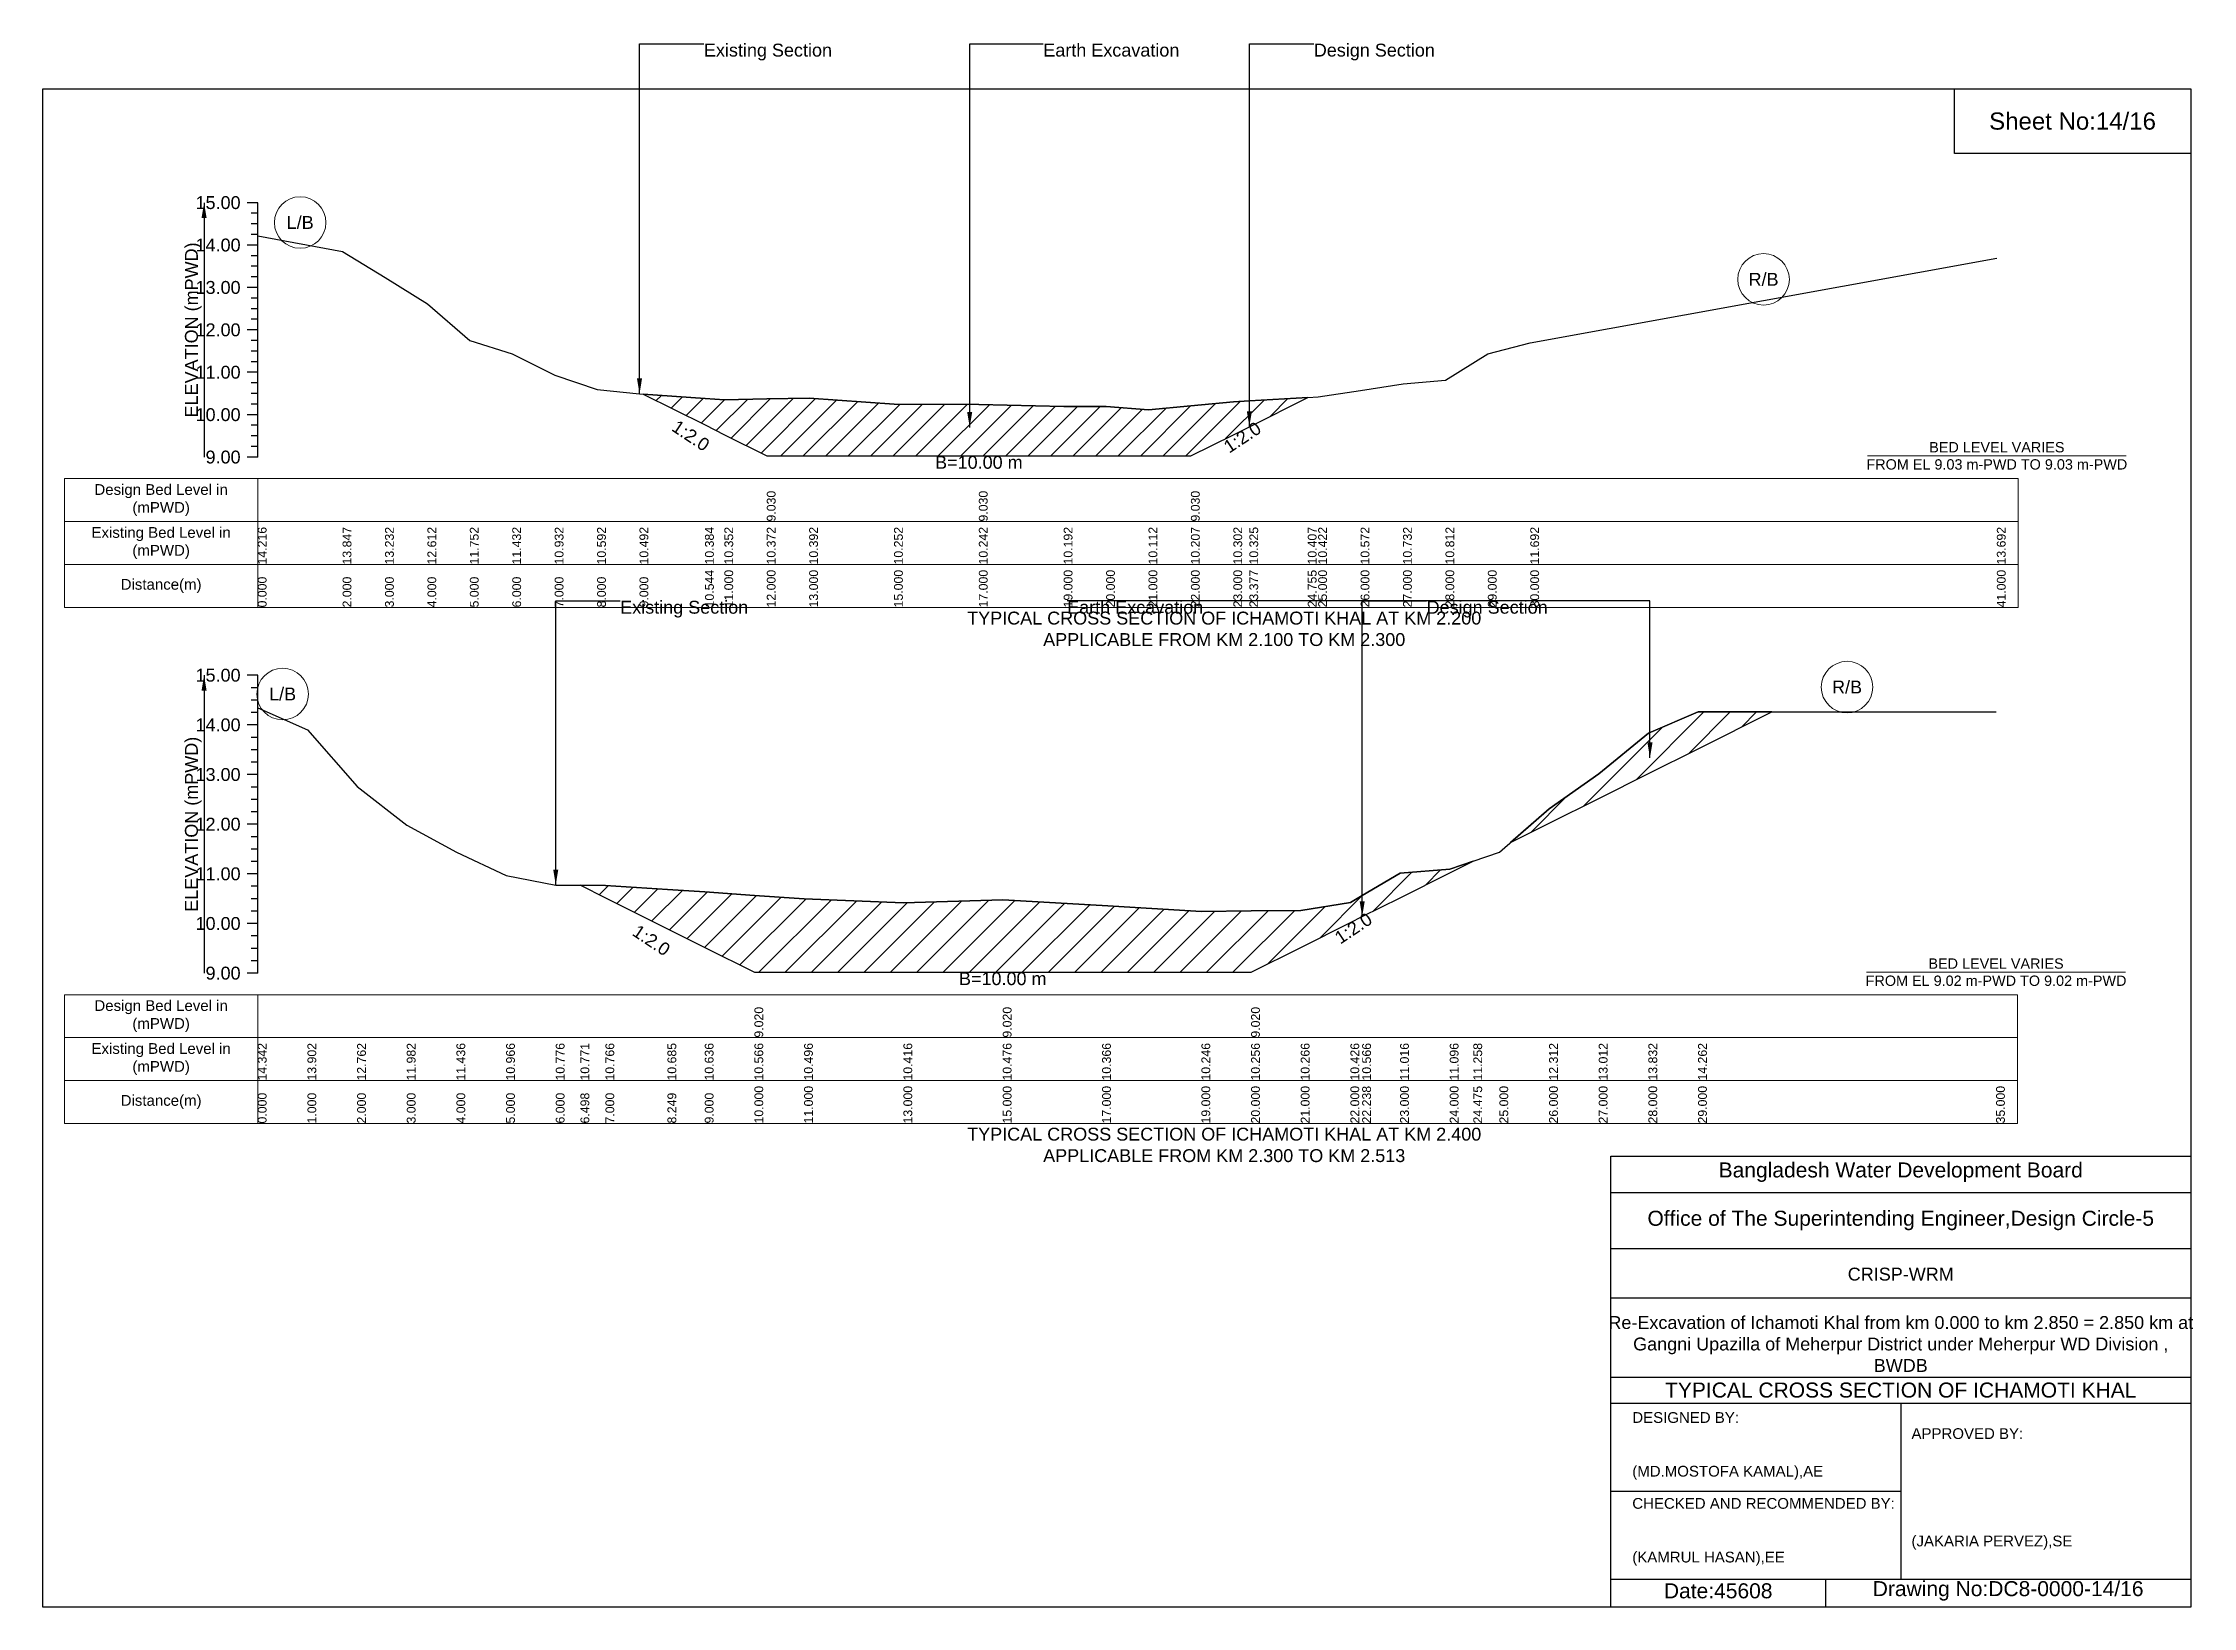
# Model space of a CAD drawing. Header units: inches. Extents: x 91000 to 258009, y -5656 to 391.
# Drawn here: x 230000 to 238009, y -5656 to 171 of the extents above; entities that cross this region are included whole.
import ezdxf

# ---------------------------------------------------------------- set-up
doc = ezdxf.new("R2010")
doc.units = ezdxf.units.IN
doc.header["$LTSCALE"] = 7
doc.header["$MEASUREMENT"] = 0
for name, color, linetype, lineweight in [('Cross section Data Border', 7, 'Continuous', 9), ('Cross Section Labels', 7, 'Continuous', 9), ('Existing_Bed_Level for Xsection', 7, 'Continuous', 25)]:
    doc.layers.add(name, color=color, linetype=linetype, lineweight=lineweight)
doc.styles.get("Standard").update_dxf_attribs({"font": 'arial.ttf'})
doc.dimstyles.get("Standard").update_dxf_attribs({"dimtxt": 0.18, "dimasz": 0.18, "dimexe": 0.18, "dimexo": 0.0625, "dimgap": 0.09, "dimtad": 0, "dimtih": 1, "dimtoh": 1, "dimdec": 4, "dimzin": 0, "dimdsep": 46, "dimtxsty": 'Standard', "dimcen": 0.09, "dimadec": 0, "dimazin": 0, "dimtfac": 1, "dimtdec": 4, "dimtofl": 0, "dimtmove": 0, "dimatfit": 3, "dimfxl": 1, "dimtolj": 1, "dimtzin": 0, "dimarcsym": 0})

msp = doc.modelspace()

# ---------------------------------------------------------------- texts
at = {"attachment_point": 5}
for s, insert, char_height in [('Sheet No:14/16', (237560, -120), 64), ('Bangladesh Water Development Board', (236920, -4036), 56), ('Office of The Superintending Engineer,Design Circle-5', (236920, -4216), 56)]:
    msp.add_mtext(s, dxfattribs=dict(at, insert=insert, char_height=char_height))
for s, insert, char_height, width, attachment_point in [('CRISP-WRM', (236920, -4416), 48, 2240, 5), ('Re-Excavation of Ichamoti Khal from km 0.000 to km 2.850 = 2.850 km at^JGangni Upazilla of Meherpur District under Meherpur WD Division ,^JBWDB', (236920, -4676), 48, 2160, 5), ('TYPICAL CROSS SECTION OF ICHAMOTI KHAL', (236920, -4848), 56, 2240, 5), ('DESIGNED BY:^J^J^J(MD.MOSTOFA KAMAL),AE', (235920, -5056), 40, 1120, 4), ('APPROVED BY:^J^J^J^J^J^J(JAKARIA PERVEZ),SE', (236960, -5216), 40, 1120, 4), ('CHECKED AND RECOMMENDED BY:^J^J^J(KAMRUL HASAN),EE', (235920, -5376), 40, 1120, 4), ('Date:45608', (236240, -5596), 56, 1120, 5), ('Drawing No:DC8-0000-14/16', (237320, -5596), 56, 1760, 5)]:
    msp.add_mtext(s, dxfattribs=dict(insert=insert, char_height=char_height, width=width, attachment_point=attachment_point))
at = {"layer": 'Cross section Data Border', "char_height": 40, "width": 640, "attachment_point": 5}
for s, insert in [('Design Bed Level in (mPWD)', (230440, -1531.7)), ('Existing Bed Level in (mPWD)', (230440, -1691.7)), ('Distance(m)', (230440, -1851.7)), ('Design Bed Level in (mPWD)', (230440, -3454.5)), ('Existing Bed Level in (mPWD)', (230440, -3614.5)), ('Distance(m)', (230440, -3774.5))]:
    msp.add_mtext(s, dxfattribs=dict(at, insert=insert))
at = {"layer": 'Cross Section Labels'}
for s, insert, char_height, attachment_point in [('Existing Section', (232462, 168.8), 48, 1), ('Earth Excavation', (233726, 168.8), 48, 1), ('Design Section', (234733.6, 168.8), 48, 1), ('L/B', (230958, -497.7), 48, 5), ('R/B', (236409, -709.4), 48, 5), ('BED LEVEL VARIES ^JFROM EL 9.03 m-PWD TO 9.03 m-PWD', (237278, -1367), 38.4, 5), ('B=10.00 m', (233486, -1367), 48, 2), ('Existing Section', (232150, -1907), 48, 1), ('Earth Excavation', (233815, -1907), 48, 1), ('Design Section', (235153.9, -1907), 48, 1), ('TYPICAL CROSS SECTION OF ICHAMOTI KHAL AT KM 2.200^JAPPLICABLE FROM KM 2.100 TO KM 2.300', (234400, -2011.7), 48, 5), ('L/B', (230892.5, -2254.4), 48, 5), ('R/B', (236720, -2228.5), 48, 5), ('BED LEVEL VARIES ^JFROM EL 9.02 m-PWD TO 9.02 m-PWD', (237275, -3290.8), 38.4, 5), ('B=10.00 m', (233575, -3290.8), 48, 2), ('TYPICAL CROSS SECTION OF ICHAMOTI KHAL AT KM 2.400^JAPPLICABLE FROM KM 2.300 TO KM 2.513', (234400, -3934.5), 48, 5)]:
    msp.add_mtext(s, dxfattribs=dict(at, insert=insert, char_height=char_height, attachment_point=attachment_point))
at = {"layer": 'Cross Section Labels', "char_height": 48, "attachment_point": 2}
for insert, rotation in [((232426.5, -1271.7), 326.30993), ((234454.1, -1277.9), 33.69007), ((232279.8, -3152), 326.30993), ((234867.7, -3107), 33.69007)]:
    msp.add_mtext('1:2.0', dxfattribs=dict(at, insert=insert, rotation=rotation))
at = {"layer": 'Existing_Bed_Level for Xsection', "char_height": 48, "attachment_point": 6}
for s, insert in [('15.00', (230736, -423.7)), ('14.00', (230736, -581.7)), ('13.00', (230736, -739.7)), ('12.00', (230736, -897.7)), ('11.00', (230736, -1055.7)), ('10.00', (230736, -1213.7)), ('9.00', (230736, -1371.7)), ('15.00', (230736, -2184.5)), ('14.00', (230736, -2369.5)), ('13.00', (230736, -2554.5)), ('12.00', (230736, -2739.5)), ('11.00', (230736, -2924.5)), ('10.00', (230736, -3109.5)), ('9.00', (230736, -3294.5))]:
    msp.add_mtext(s, dxfattribs=dict(at, insert=insert))
at = {"layer": 'Existing_Bed_Level for Xsection', "rotation": 90}
for s, insert, char_height, attachment_point in [('ELEVATION (mPWD)', (230560, -897.7), 48, 5), ('9.030', (232696, -1611.7), 32.8, 1), ('9.030', (233486, -1611.7), 32.8, 1), ('9.030', (234276, -1611.7), 32.8, 1), ('14.216', (230800, -1771.7), 32.8, 1), ('13.847', (231116, -1771.7), 32.8, 1), ('13.232', (231274, -1771.7), 32.8, 1), ('12.612', (231432, -1771.7), 32.8, 1), ('11.752', (231590, -1771.7), 32.8, 1), ('11.432', (231748, -1771.7), 32.8, 1), ('10.932', (231906, -1771.7), 32.8, 1), ('10.592', (232064, -1771.7), 32.8, 1), ('10.492', (232222, -1771.7), 32.8, 1), ('10.384', (232466, -1771.7), 32.8, 1), ('10.352', (232538, -1771.7), 32.8, 1), ('10.372', (232696, -1771.7), 32.8, 1), ('10.392', (232854, -1771.7), 32.8, 1), ('10.252', (233170, -1771.7), 32.8, 1), ('10.242', (233486, -1771.7), 32.8, 1), ('10.192', (233802, -1771.7), 32.8, 1), ('10.112', (234118, -1771.7), 32.8, 1), ('10.207', (234276, -1771.7), 32.8, 1), ('10.302', (234434, -1771.7), 32.8, 1), ('10.325', (234493.6, -1771.7), 32.8, 1), ('10.407', (234711.2, -1771.7), 32.8, 1), ('10.422', (234750, -1771.7), 32.8, 1), ('10.572', (234908, -1771.7), 32.8, 1), ('10.732', (235066, -1771.7), 32.8, 1), ('10.812', (235224, -1771.7), 32.8, 1), ('11.692', (235540, -1771.7), 32.8, 1), ('13.692', (237278, -1771.7), 32.8, 1), ('0.000', (230800, -1931.7), 32.8, 1), ('2.000', (231116, -1931.7), 32.8, 1), ('3.000', (231274, -1931.7), 32.8, 1), ('4.000', (231432, -1931.7), 32.8, 1), ('5.000', (231590, -1931.7), 32.8, 1), ('6.000', (231748, -1931.7), 32.8, 1), ('7.000', (231906, -1931.7), 32.8, 1), ('8.000', (232064, -1931.7), 32.8, 1), ('9.000', (232222, -1931.7), 32.8, 1), ('10.544', (232466, -1931.7), 32.8, 1), ('11.000', (232538, -1931.7), 32.8, 1), ('12.000', (232696, -1931.7), 32.8, 1), ('13.000', (232854, -1931.7), 32.8, 1), ('15.000', (233170, -1931.7), 32.8, 1), ('17.000', (233486, -1931.7), 32.8, 1), ('19.000', (233802, -1931.7), 32.8, 1), ('20.000', (233960, -1931.7), 32.8, 1), ('21.000', (234118, -1931.7), 32.8, 1), ('22.000', (234276, -1931.7), 32.8, 1), ('23.000', (234434, -1931.7), 32.8, 1), ('23.377', (234493.6, -1931.7), 32.8, 1), ('24.755', (234711.2, -1931.7), 32.8, 1), ('25.000', (234750, -1931.7), 32.8, 1), ('26.000', (234908, -1931.7), 32.8, 1), ('27.000', (235066, -1931.7), 32.8, 1), ('28.000', (235224, -1931.7), 32.8, 1), ('29.000', (235382, -1931.7), 32.8, 1), ('30.000', (235540, -1931.7), 32.8, 1), ('41.000', (237278, -1931.7), 32.8, 1), ('ELEVATION (mPWD)', (230560, -2739.5), 48, 5), ('9.020', (232650, -3534.5), 32.8, 1), ('9.020', (233575, -3534.5), 32.8, 1), ('9.020', (234500, -3534.5), 32.8, 1), ('14.342', (230800, -3694.5), 32.8, 1), ('13.902', (230985, -3694.5), 32.8, 1), ('12.762', (231170, -3694.5), 32.8, 1), ('11.982', (231355, -3694.5), 32.8, 1), ('11.436', (231540, -3694.5), 32.8, 1), ('10.966', (231725, -3694.5), 32.8, 1), ('10.776', (231910, -3694.5), 32.8, 1), ('10.771', (232002.1, -3694.5), 32.8, 1), ('10.766', (232095, -3694.5), 32.8, 1), ('10.685', (232326.1, -3694.5), 32.8, 1), ('10.636', (232465, -3694.5), 32.8, 1), ('10.566', (232650, -3694.5), 32.8, 1), ('10.496', (232835, -3694.5), 32.8, 1), ('10.416', (233205, -3694.5), 32.8, 1), ('10.476', (233575, -3694.5), 32.8, 1), ('10.366', (233945, -3694.5), 32.8, 1), ('10.246', (234315, -3694.5), 32.8, 1), ('10.256', (234500, -3694.5), 32.8, 1), ('10.266', (234685, -3694.5), 32.8, 1), ('10.426', (234870, -3694.5), 32.8, 1), ('10.566', (234913.9, -3694.5), 32.8, 1), ('11.016', (235055, -3694.5), 32.8, 1), ('11.096', (235240, -3694.5), 32.8, 1), ('11.258', (235327.9, -3694.5), 32.8, 1), ('12.312', (235610, -3694.5), 32.8, 1), ('13.012', (235795, -3694.5), 32.8, 1), ('13.832', (235980, -3694.5), 32.8, 1), ('14.262', (236165, -3694.5), 32.8, 1), ('0.000', (230800, -3854.5), 32.8, 1), ('1.000', (230985, -3854.5), 32.8, 1), ('2.000', (231170, -3854.5), 32.8, 1), ('3.000', (231355, -3854.5), 32.8, 1), ('4.000', (231540, -3854.5), 32.8, 1), ('5.000', (231725, -3854.5), 32.8, 1), ('6.000', (231910, -3854.5), 32.8, 1), ('6.498', (232002.1, -3854.5), 32.8, 1), ('7.000', (232095, -3854.5), 32.8, 1), ('8.249', (232326.1, -3854.5), 32.8, 1), ('9.000', (232465, -3854.5), 32.8, 1), ('10.000', (232650, -3854.5), 32.8, 1), ('11.000', (232835, -3854.5), 32.8, 1), ('13.000', (233205, -3854.5), 32.8, 1), ('15.000', (233575, -3854.5), 32.8, 1), ('17.000', (233945, -3854.5), 32.8, 1), ('19.000', (234315, -3854.5), 32.8, 1), ('20.000', (234500, -3854.5), 32.8, 1), ('21.000', (234685, -3854.5), 32.8, 1), ('22.000', (234870, -3854.5), 32.8, 1), ('22.238', (234913.9, -3854.5), 32.8, 1), ('23.000', (235055, -3854.5), 32.8, 1), ('24.000', (235240, -3854.5), 32.8, 1), ('24.475', (235327.9, -3854.5), 32.8, 1), ('25.000', (235425, -3854.5), 32.8, 1), ('26.000', (235610, -3854.5), 32.8, 1), ('27.000', (235795, -3854.5), 32.8, 1), ('28.000', (235980, -3854.5), 32.8, 1), ('29.000', (236165, -3854.5), 32.8, 1), ('35.000', (237275, -3854.5), 32.8, 1)]:
    msp.add_mtext(s, dxfattribs=dict(at, insert=insert, char_height=char_height, attachment_point=attachment_point))

# ---------------------------------------------------------------- hatches: boundary and pattern name
at = {"layer": 'Existing_Bed_Level for Xsection'}
h = msp.add_hatch(dxfattribs=at)
h.set_pattern_fill('ANSI31', color=256, scale=474, style=0)
h.paths.add_polyline_path([(232236, -1136.9), (232466, -1251.9), (232538, -1288), (232696, -1367), (232854, -1367), (233170, -1367), (233486, -1367), (233802, -1367), (233960, -1367), (234118, -1367), (234276, -1367), (234434, -1288), (234493.6, -1258.2), (234711.2, -1149.3), (234493.6, -1162.4), (234434, -1166), (234276, -1181), (234118, -1196), (233960, -1183.4), (233802, -1183.4), (233486, -1175.5), (233170, -1173.9), (232854, -1151.8), (232696, -1154.9), (232538, -1158.1), (232466, -1153)])
h = msp.add_hatch(dxfattribs=at)
h.set_pattern_fill('ANSI31', color=256, scale=555, style=0)
h.paths.add_polyline_path([(235466.3, -2807.6), (235610, -2735.8), (235795, -2643.3), (235980, -2550.8), (236165, -2458.3), (236439.5, -2321), (236165, -2321), (235980, -2400.6), (235795, -2552.3), (235610, -2681.8)])
h = msp.add_hatch(dxfattribs=at)
h.set_pattern_fill('ANSI31', color=256, scale=555, style=0)
h.paths.add_polyline_path([(232002.1, -2966.9), (232095, -3013.3), (232326.1, -3128.8), (232465, -3198.3), (232650, -3290.8), (232835, -3290.8), (233205, -3290.8), (233575, -3290.8), (233945, -3290.8), (234315, -3290.8), (234500, -3290.8), (234685, -3198.3), (234870, -3105.8), (234913.9, -3083.8), (235055, -3013.3), (235240, -2920.8), (235327.9, -2876.9), (235240, -2906.8), (235055, -2921.6), (234913.9, -3004.8), (234870, -3030.7), (234685, -3060.3), (234500, -3062.2), (234315, -3064), (233945, -3041.8), (233575, -3021.4), (233205, -3032.6), (232835, -3017.8), (232650, -3004.8), (232465, -2991.8), (232326.1, -2982.8), (232095, -2967.8)])

# ---------------------------------------------------------------- linework, layer by layer
for points in [[(230000, 0), (238000, 0), (238000, -5656), (230000, -5656)], [(237120, 0), (238000, 0), (238000, -240), (237120, -240)]]:
    msp.add_lwpolyline(points, close=True)
for points in [[(235840, -5656), (235840, -3976), (238000, -3976)], [(235840, -4112), (238000, -4112)], [(235840, -4320), (238000, -4320)], [(235840, -4504), (238000, -4504)], [(235840, -4800), (238000, -4800)], [(235840, -4896), (238000, -4896)], [(236920, -4896), (236920, -5552)], [(235840, -5224), (236920, -5224)], [(235840, -5552), (238000, -5552)], [(236640, -5552), (236640, -5656)]]:
    msp.add_lwpolyline(points)
at = {"layer": 'Cross section Data Border'}
for points in [[(230080, -1451.7), (237358, -1451.7), (237358, -1931.7), (230080, -1931.7)], [(230080, -3374.5), (237355, -3374.5), (237355, -3854.5), (230080, -3854.5)]]:
    msp.add_lwpolyline(points, close=True, dxfattribs=at)
for points in [[(230800, -1451.7), (230800, -1931.7)], [(230080, -1611.7), (237358, -1611.7)], [(230080, -1771.7), (237358, -1771.7)], [(230800, -3374.5), (230800, -3854.5)], [(230080, -3534.5), (237355, -3534.5)], [(230080, -3694.5), (237355, -3694.5)]]:
    msp.add_lwpolyline(points, dxfattribs=at)
at = {"layer": 'Cross Section Labels'}
for points in [[(236795.8, -1367), (237760.2, -1367)], [(236792.8, -3290.8), (237757.2, -3290.8)]]:
    msp.add_lwpolyline(points, dxfattribs=at)
for centre in [(230958, -497.7), (236409, -709.4), (230892.5, -2254.4), (236720, -2228.5)]:
    msp.add_circle(centre, 96, dxfattribs=at)
at = {"layer": 'Existing_Bed_Level for Xsection'}
for points in [[(230800, -423.7), (230760, -423.7)], [(230800, -463.2), (230776, -463.2)], [(230800, -1371.7), (230800, -1213.7), (230800, -1055.7), (230800, -897.7), (230800, -739.7), (230800, -581.7), (230800, -423.7)], [(230800, -502.7), (230776, -502.7)], [(230800, -542.2), (230776, -542.2)], [(230800, -547.6), (231116, -605.9), (231274, -703), (231432, -801), (231590, -936.9), (231748, -987.4), (231906, -1066.4), (232064, -1120.2), (232222, -1136), (232236, -1136.9), (232466, -1153), (232538, -1158.1), (232696, -1154.9), (232696, -1154.9), (232854, -1151.8), (233170, -1173.9), (233486, -1175.5), (233486, -1175.5), (233802, -1183.4), (233960, -1183.4), (234118, -1196), (234276, -1181), (234276, -1181), (234434, -1166), (234493.6, -1162.4), (234711.2, -1149.3), (234750, -1147), (234908, -1123.3), (235066, -1098), (235224, -1085.4), (235382, -987.4), (235540, -946.4), (237278, -630.4)], [(230800, -581.7), (230760, -581.7)], [(230800, -621.2), (230776, -621.2)], [(230800, -660.7), (230776, -660.7)], [(230800, -700.2), (230776, -700.2)], [(230800, -739.7), (230760, -739.7)], [(230800, -779.2), (230776, -779.2)], [(230800, -818.7), (230776, -818.7)], [(230800, -858.2), (230776, -858.2)], [(230800, -897.7), (230760, -897.7)], [(230800, -937.2), (230776, -937.2)], [(230800, -976.7), (230776, -976.7)], [(230800, -1016.2), (230776, -1016.2)], [(230800, -1055.7), (230760, -1055.7)], [(230800, -1095.2), (230776, -1095.2)], [(230800, -1134.7), (230776, -1134.7)], [(230800, -1174.2), (230776, -1174.2)], [(230800, -1213.7), (230760, -1213.7)], [(230800, -1253.2), (230776, -1253.2)], [(230800, -1292.7), (230776, -1292.7)], [(230800, -1332.2), (230776, -1332.2)], [(230800, -1371.7), (230760, -1371.7)], [(230800, -2184.5), (230760, -2184.5)], [(230800, -2230.8), (230776, -2230.8)], [(230800, -3294.5), (230800, -3109.5), (230800, -2924.5), (230800, -2739.5), (230800, -2554.5), (230800, -2369.5), (230800, -2184.5)], [(230800, -2277), (230776, -2277)], [(230800, -2306.2), (230985, -2387.6), (231170, -2598.5), (231355, -2742.8), (231540, -2843.8), (231725, -2930.8), (231910, -2965.9), (232002.1, -2966.9), (232095, -2967.8), (232326.1, -2982.8), (232465, -2991.8), (232650, -3004.8), (232650, -3004.8), (232835, -3017.8), (233205, -3032.6), (233575, -3021.4), (233575, -3021.4), (233945, -3041.8), (234315, -3064), (234500, -3062.2), (234500, -3062.2), (234685, -3060.3), (234870, -3030.7), (234913.9, -3004.8), (235055, -2921.6), (235240, -2906.8), (235327.9, -2876.9), (235425, -2843.8), (235610, -2681.8), (235795, -2552.3), (235980, -2400.6), (236165, -2321), (237275, -2321)], [(230800, -2369.5), (230760, -2369.5)], [(230800, -2323.3), (230776, -2323.3)], [(230800, -2415.8), (230776, -2415.8)], [(230800, -2462), (230776, -2462)], [(230800, -2554.5), (230760, -2554.5)], [(230800, -2508.3), (230776, -2508.3)], [(230800, -2600.8), (230776, -2600.8)], [(230800, -2647), (230776, -2647)], [(230800, -2693.3), (230776, -2693.3)], [(230800, -2739.5), (230760, -2739.5)], [(230800, -2785.8), (230776, -2785.8)], [(230800, -2832), (230776, -2832)], [(230800, -2878.3), (230776, -2878.3)], [(230800, -2924.5), (230760, -2924.5)], [(230800, -2970.8), (230776, -2970.8)], [(230800, -3017), (230776, -3017)], [(230800, -3109.5), (230760, -3109.5)], [(230800, -3063.3), (230776, -3063.3)], [(230800, -3155.8), (230776, -3155.8)], [(230800, -3202), (230776, -3202)], [(230800, -3248.3), (230776, -3248.3)], [(230800, -3294.5), (230760, -3294.5)]]:
    msp.add_lwpolyline(points, dxfattribs=at)
for points in [[(232236, -1136.9), (232236, -1136.9), (232466, -1251.9), (232538, -1288), (232696, -1367), (232696, -1367), (232854, -1367), (233170, -1367), (233486, -1367), (233486, -1367), (233802, -1367), (233960, -1367), (234118, -1367), (234276, -1367), (234276, -1367), (234434, -1288), (234493.6, -1258.2), (234711.2, -1149.3), (234711.2, -1149.3), (234711.2, -1149.3), (234493.6, -1162.4), (234434, -1166), (234276, -1181), (234276, -1181), (234118, -1196), (233960, -1183.4), (233802, -1183.4), (233486, -1175.5), (233486, -1175.5), (233170, -1173.9), (232854, -1151.8), (232696, -1154.9), (232696, -1154.9), (232538, -1158.1), (232466, -1153), (232236, -1136.9)], [(235466.3, -2807.6), (235610, -2735.8), (235795, -2643.3), (235980, -2550.8), (236165, -2458.3), (236439.5, -2321), (236165, -2321), (235980, -2400.6), (235795, -2552.3), (235610, -2681.8)], [(232002.1, -2966.9), (232002.1, -2966.9), (232095, -3013.3), (232326.1, -3128.8), (232465, -3198.3), (232650, -3290.8), (232650, -3290.8), (232835, -3290.8), (233205, -3290.8), (233575, -3290.8), (233575, -3290.8), (233945, -3290.8), (234315, -3290.8), (234500, -3290.8), (234500, -3290.8), (234685, -3198.3), (234870, -3105.8), (234913.9, -3083.8), (235055, -3013.3), (235240, -2920.8), (235327.9, -2876.9), (235327.9, -2876.9), (235327.9, -2876.9), (235240, -2906.8), (235055, -2921.6), (234913.9, -3004.8), (234870, -3030.7), (234685, -3060.3), (234500, -3062.2), (234500, -3062.2), (234315, -3064), (233945, -3041.8), (233575, -3021.4), (233575, -3021.4), (233205, -3032.6), (232835, -3017.8), (232650, -3004.8), (232650, -3004.8), (232465, -2991.8), (232326.1, -2982.8), (232095, -2967.8), (232002.1, -2966.9)]]:
    msp.add_lwpolyline(points, close=True, dxfattribs=at)

msp.set_redraw_order([(e.dxf.handle, doc.entitydb.next_handle()) for e in msp.query("TEXT MTEXT ATTDEF DIMENSION ARC_DIMENSION")])  # texts and dimensions are drawn at this point

# ---------------------------------------------------------------- leaders
at = {"layer": 'Cross Section Labels', "annotation_type": 0, "has_hookline": 1}
for points, hookline_direction, text_width in [([(232222, -1136), (232222, 168.8), (232461.9, 168.8)], 0, 467.2), ([(233451.9, -1260.7), (233451.9, 168.8), (233725.9, 168.8)], 0, 497), ([(234493.6, -1258.2), (234493.6, 168.8), (234733.5, 168.8)], 0, 441.2), ([(231910, -2965.9), (231910, -1907), (232149.9, -1907)], 0, 467.2), ([(235985.9, -2492.4), (235985.9, -1907), (233815.1, -1907)], 1, 497), ([(234913.9, -3083.8), (234913.9, -1907), (235153.8, -1907)], 0, 441.2)]:
    msp.add_leader(points, dimstyle='Standard', override={"dimasz": 57.6}, dxfattribs=dict(at, hookline_direction=hookline_direction, text_width=text_width))
at = {"layer": 'Existing_Bed_Level for Xsection'}
for points in [[(230600, -423.7), (230600, -1371.7)], [(230600, -2184.5), (230600, -3294.5)]]:
    msp.add_leader(points, dimstyle='Standard', override={"dimasz": 57.6}, dxfattribs=at)

doc.saveas('drawing.dxf')
